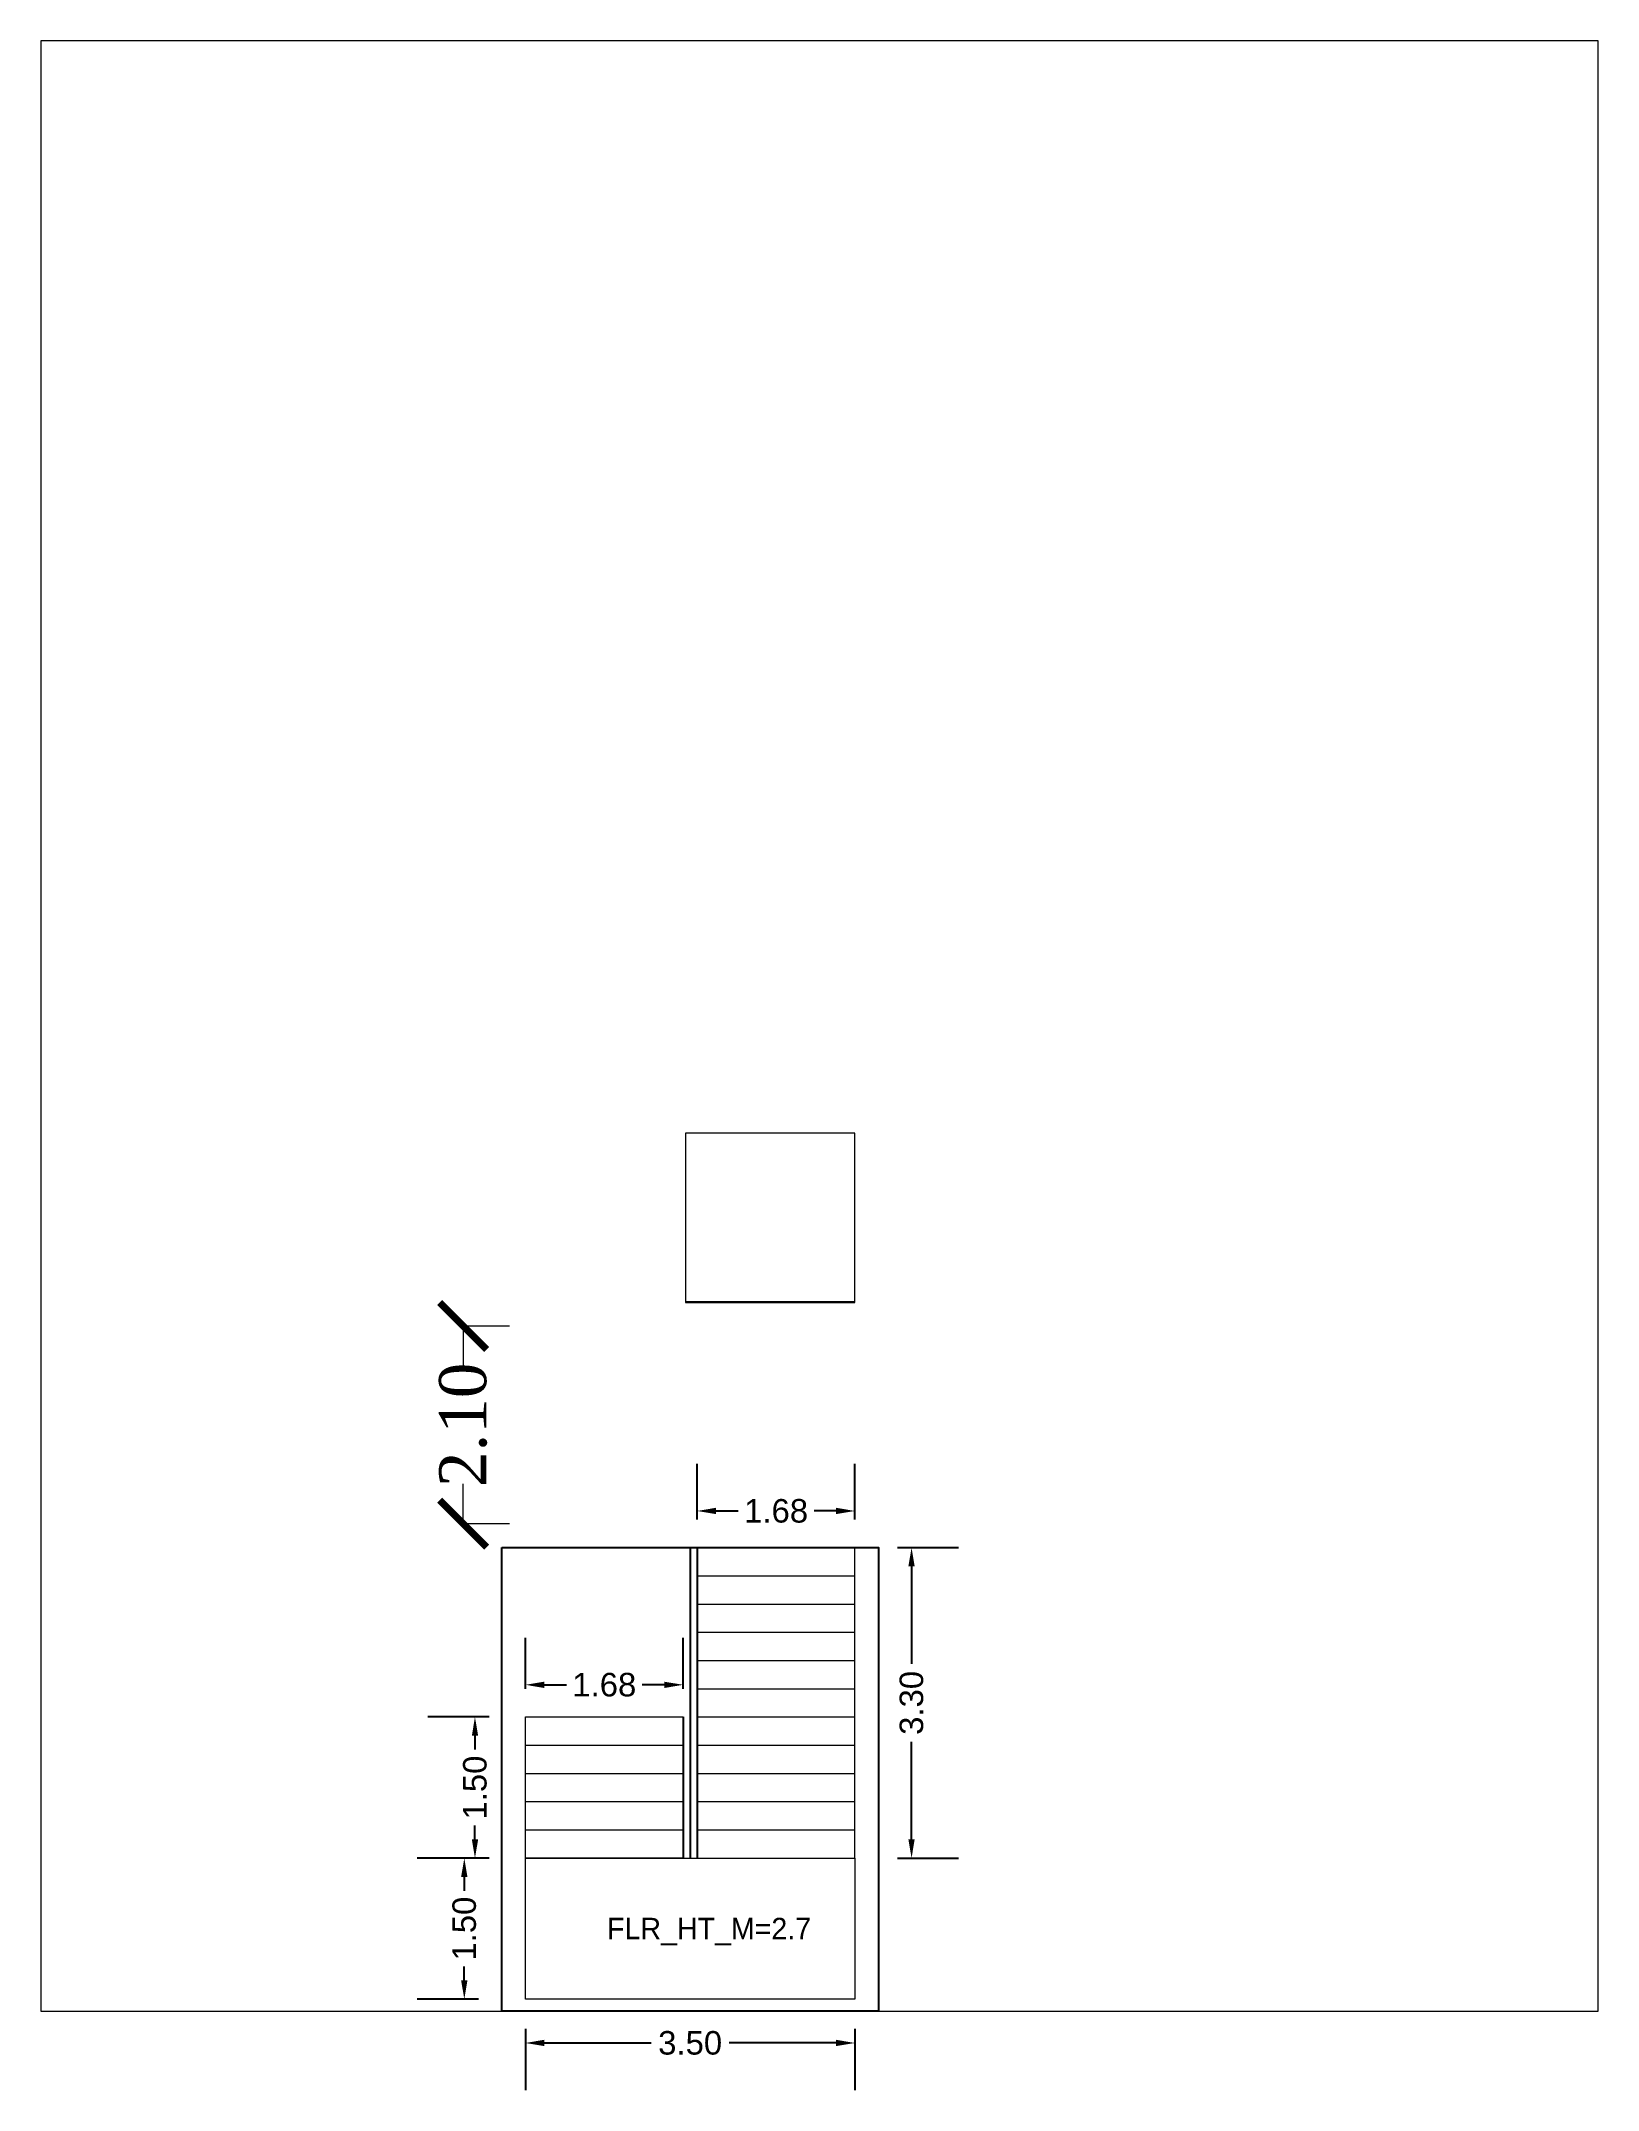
# Model space of a CAD drawing. Header units: metres. Extents: x 1218 to 1385, y 326 to 504.
# Drawn here: x 1346.18 to 1362.72, y 445.71 to 467.49 of the extents above; entities that cross this region are included whole.
import ezdxf

# ---------------------------------------------------------------- set-up
doc = ezdxf.new("R2010")
doc.units = ezdxf.units.M
doc.header["$MEASUREMENT"] = 0
doc.linetypes.add('CONTINULUS', pattern=[0])
doc.linetypes.add('DASHED', pattern=[0])
for name, color, linetype, lineweight in [('BLK_1_FLR_3_BLT_UP_AREA', 41, 'DASHED', 9), ('BLK_1_FLR_3_BLT_UP_AREA_DEDUCT', 41, 'DASHED', 9), ('BLK_1_FLR_3_EXIT_WIDTH_DOOR', 7, 'Continuous', 0), ('BLK_1_FLR_3_LIFT_1', 1, 'DASHED', 9), ('BLK_1_FLR_3_STAIR_1_FLIGHT_1', 7, 'Continuous', 0), ('BLK_1_FLR_3_STAIR_1_FLIGHT_2', 7, 'Continuous', 0), ('BLK_1_FLR_3_STAIR_1_LANDING_1', 7, 'Continuous', 0)]:
    doc.layers.add(name, color=color, linetype=linetype, lineweight=lineweight)
doc.layers.add('BLK_1_FLR_3_STAIR_1', color=7, linetype='Continuous', true_color=0xffffff, plot=False)
doc.layers.add('Text', color=7, linetype='Continuous')
doc.styles.add('PreDCRFont', font='arial.ttf', dxfattribs={"height": 0.25})
doc.styles.add('TNR', font='times.ttf', dxfattribs={"height": 0.5})
doc.dimstyles.new('ARCHANA', dxfattribs={"dimscale": 0, "dimtxt": 0.5, "dimasz": 0.5, "dimexe": 0, "dimexo": 0, "dimgap": 0, "dimtad": 0, "dimzin": 0, "dimdsep": 46, "dimtxsty": 'TNR', "dimblk": 'ARCHTICK', "dimcen": 0.09, "dimclrd": 36, "dimclre": 36, "dimclrt": 7, "dimadec": 0, "dimazin": 0, "dimtfac": 1, "dimtofl": 0, "dimtmove": 0, "dimatfit": 3, "dimldrblk": 'ARCHTICK', "dimfxl": 1, "dimfrac": 2, "dimtolj": 1, "dimtzin": 0, "dimlwd": -1, "dimlwe": -1, "dimarcsym": 0})
doc.dimstyles.new('Copy of Standard2', dxfattribs={"dimtxt": 0.25, "dimasz": 0.2, "dimexe": 0.5, "dimexo": 0.3, "dimgap": 0.09, "dimtad": 0, "dimtoh": 1, "dimzin": 0, "dimdsep": 46, "dimtxsty": 'PreDCRFont', "dimcen": 0.025, "dimdle": 0.1, "dimadec": 0, "dimazin": 0, "dimtfac": 1, "dimtofl": 0, "dimtmove": 2, "dimatfit": 3, "dimfxl": 0.18, "dimtolj": 1, "dimtzin": 0, "dimarcsym": 0})

msp = doc.modelspace()

# ---------------------------------------------------------------- texts
at = {"layer": 'BLK_1_FLR_3_STAIR_1', "insert": (1354.3568, 447.5441), "char_height": 0.226944, "width": 2.420734, "attachment_point": 3}
msp.add_mtext('FLR_HT_M=2.7', dxfattribs=at)

# ---------------------------------------------------------------- blocks, each defined once
blk = doc.blocks.new('*D151')
at = {"layer": 'BLK_1_FLR_3_STAIR_1_FLIGHT_2', "color": 0, "linetype": 'Continuous', "lineweight": -2, "transparency": 16777216}
for p, q in [((1351.322, 449.978), (1351.322, 450.52)), ((1352.997, 449.978), (1352.997, 450.52)), ((1351.522, 450.02), (1351.757, 450.02)), ((1352.797, 450.02), (1352.563, 450.02))]:
    blk.add_line(p, q, dxfattribs=at)
at = {"layer": 'BLK_1_FLR_3_STAIR_1_FLIGHT_2', "color": 0, "linetype": 'Continuous', "transparency": 16777216}
for points in [[(1351.522, 450.053), (1351.522, 449.986), (1351.322, 450.02)], [(1352.797, 450.053), (1352.797, 449.986), (1352.997, 450.02)]]:
    blk.add_solid(points, dxfattribs=at)
at = {"layer": 'Defpoints', "color": 0, "linetype": 'Continuous', "transparency": 16777216}
for p in [(1352.997, 450.02), (1351.322, 449.678), (1352.997, 449.678)]:
    blk.add_point(p, dxfattribs=at)
at = {"layer": 'BLK_1_FLR_3_STAIR_1_FLIGHT_2', "color": 0, "linetype": 'Continuous', "transparency": 16777216, "insert": (1352.16, 450.02), "char_height": 0.25, "attachment_point": 5, "style": 'PreDCRFont'}
blk.add_mtext('\\A1;1.68', dxfattribs=at)
blk = doc.blocks.new('*D152')
at = {"layer": 'BLK_1_FLR_3_STAIR_1_FLIGHT_1', "color": 0, "linetype": 'Continuous', "lineweight": -2, "transparency": 16777216}
for p, q in [((1355.274, 451.478), (1355.924, 451.478)), ((1355.424, 451.278), (1355.424, 450.243)), ((1355.424, 448.378), (1355.424, 449.414)), ((1355.274, 448.178), (1355.924, 448.178))]:
    blk.add_line(p, q, dxfattribs=at)
at = {"layer": 'BLK_1_FLR_3_STAIR_1_FLIGHT_1', "color": 0, "linetype": 'Continuous', "transparency": 16777216}
for points in [[(1355.39, 451.278), (1355.457, 451.278), (1355.424, 451.478)], [(1355.39, 448.378), (1355.457, 448.378), (1355.424, 448.178)]]:
    blk.add_solid(points, dxfattribs=at)
at = {"layer": 'Defpoints', "color": 0, "linetype": 'Continuous', "transparency": 16777216}
for p in [(1354.822, 451.478), (1355.424, 451.478), (1354.822, 448.178)]:
    blk.add_point(p, dxfattribs=at)
at = {"layer": 'BLK_1_FLR_3_STAIR_1_FLIGHT_1', "color": 0, "linetype": 'Continuous', "transparency": 16777216, "insert": (1355.424, 449.828), "char_height": 0.25, "attachment_point": 5, "rotation": 90, "style": 'PreDCRFont'}
blk.add_mtext('\\A1;3.30', dxfattribs=at)
blk = doc.blocks.new('*D153')
at = {"layer": 'BLK_1_FLR_3_STAIR_1_FLIGHT_1', "color": 0, "linetype": 'Continuous', "lineweight": -2, "transparency": 16777216}
for p, q in [((1353.147, 451.778), (1353.147, 452.367)), ((1354.822, 451.778), (1354.822, 452.367)), ((1353.347, 451.867), (1353.582, 451.867)), ((1354.622, 451.867), (1354.388, 451.867))]:
    blk.add_line(p, q, dxfattribs=at)
at = {"layer": 'BLK_1_FLR_3_STAIR_1_FLIGHT_1', "color": 0, "linetype": 'Continuous', "transparency": 16777216}
for points in [[(1353.347, 451.901), (1353.347, 451.834), (1353.147, 451.867)], [(1354.622, 451.901), (1354.622, 451.834), (1354.822, 451.867)]]:
    blk.add_solid(points, dxfattribs=at)
at = {"layer": 'Defpoints', "color": 0, "linetype": 'Continuous', "transparency": 16777216}
for p in [(1354.822, 451.867), (1353.147, 451.478), (1354.822, 451.478)]:
    blk.add_point(p, dxfattribs=at)
at = {"layer": 'BLK_1_FLR_3_STAIR_1_FLIGHT_1', "color": 0, "linetype": 'Continuous', "transparency": 16777216, "insert": (1353.985, 451.867), "char_height": 0.25, "attachment_point": 5, "style": 'PreDCRFont'}
blk.add_mtext('\\A1;1.68', dxfattribs=at)
blk = doc.blocks.new('*D154')
at = {"layer": 'BLK_1_FLR_3_STAIR_1_LANDING_1', "color": 0, "lineweight": -2, "transparency": 16777216}
for p, q in [((1350.823, 448.178), (1350.173, 448.178)), ((1350.673, 447.978), (1350.673, 447.831)), ((1350.673, 446.879), (1350.673, 447.026)), ((1350.823, 446.679), (1350.173, 446.679))]:
    blk.add_line(p, q, dxfattribs=at)
at = {"layer": 'BLK_1_FLR_3_STAIR_1_LANDING_1', "color": 0, "transparency": 16777216}
for points in [[(1350.639, 447.978), (1350.706, 447.978), (1350.673, 448.178)], [(1350.639, 446.879), (1350.706, 446.879), (1350.673, 446.679)]]:
    blk.add_solid(points, dxfattribs=at)
at = {"layer": 'Defpoints', "color": 0, "transparency": 16777216}
for p in [(1351.322, 448.178), (1350.673, 446.679), (1351.322, 446.679)]:
    blk.add_point(p, dxfattribs=at)
at = {"layer": 'BLK_1_FLR_3_STAIR_1_LANDING_1', "color": 0, "transparency": 16777216, "insert": (1350.673, 447.429), "char_height": 0.25, "attachment_point": 5, "rotation": 90, "style": 'PreDCRFont'}
blk.add_mtext('\\A1;1.50', dxfattribs=at)
blk = doc.blocks.new('*D155')
at = {"layer": 'BLK_1_FLR_3_STAIR_1_LANDING_1', "color": 0, "lineweight": -2, "transparency": 16777216}
for p, q in [((1351.322, 446.364), (1351.322, 445.714)), ((1354.822, 446.364), (1354.822, 445.714)), ((1351.522, 446.214), (1352.658, 446.214)), ((1354.622, 446.214), (1353.487, 446.214))]:
    blk.add_line(p, q, dxfattribs=at)
at = {"layer": 'BLK_1_FLR_3_STAIR_1_LANDING_1', "color": 0, "transparency": 16777216}
for points in [[(1351.522, 446.248), (1351.522, 446.181), (1351.322, 446.214)], [(1354.622, 446.248), (1354.622, 446.181), (1354.822, 446.214)]]:
    blk.add_solid(points, dxfattribs=at)
at = {"layer": 'Defpoints', "color": 0, "transparency": 16777216}
for p in [(1351.322, 446.679), (1354.822, 446.679), (1354.822, 446.214)]:
    blk.add_point(p, dxfattribs=at)
at = {"layer": 'BLK_1_FLR_3_STAIR_1_LANDING_1', "color": 0, "transparency": 16777216, "insert": (1353.072, 446.214), "char_height": 0.25, "attachment_point": 5, "style": 'PreDCRFont'}
blk.add_mtext('\\A1;3.50', dxfattribs=at)
blk = doc.blocks.new('*D156')
at = {"layer": 'BLK_1_FLR_3_STAIR_1_FLIGHT_2', "color": 0, "linetype": 'Continuous', "lineweight": -2, "transparency": 16777216}
for p, q in [((1350.936, 449.678), (1350.286, 449.678)), ((1350.786, 449.478), (1350.786, 449.331)), ((1350.786, 448.378), (1350.786, 448.526)), ((1350.936, 448.178), (1350.286, 448.178))]:
    blk.add_line(p, q, dxfattribs=at)
at = {"layer": 'BLK_1_FLR_3_STAIR_1_FLIGHT_2', "color": 0, "linetype": 'Continuous', "transparency": 16777216}
for points in [[(1350.753, 449.478), (1350.82, 449.478), (1350.786, 449.678)], [(1350.753, 448.378), (1350.82, 448.378), (1350.786, 448.178)]]:
    blk.add_solid(points, dxfattribs=at)
at = {"layer": 'Defpoints', "color": 0, "linetype": 'Continuous', "transparency": 16777216}
for p in [(1351.322, 449.678), (1350.786, 448.178), (1351.322, 448.178)]:
    blk.add_point(p, dxfattribs=at)
at = {"layer": 'BLK_1_FLR_3_STAIR_1_FLIGHT_2', "color": 0, "linetype": 'Continuous', "transparency": 16777216, "insert": (1350.786, 448.928), "char_height": 0.25, "attachment_point": 5, "rotation": 90, "style": 'PreDCRFont'}
blk.add_mtext('\\A1;1.50', dxfattribs=at)
blk = doc.blocks.new('_ArchTick')
at = {"color": 0, "linetype": 'ByBlock', "const_width": 0.15}
blk.add_lwpolyline([(-0.5, -0.5), (0.5, 0.5)], dxfattribs=at)
blk = doc.blocks.new('*D183')
at = {"layer": 'BLK_1_FLR_3_EXIT_WIDTH_DOOR', "color": 36, "ltscale": 0.5, "transparency": 16777216}
for p, q in [((1351.154, 453.832), (1350.661, 453.832)), ((1350.661, 453.832), (1350.661, 453.407)), ((1350.661, 451.732), (1350.661, 452.157)), ((1351.154, 451.732), (1350.661, 451.732))]:
    blk.add_line(p, q, dxfattribs=at)
at = {"layer": 'Defpoints', "color": 0, "ltscale": 0.5, "transparency": 16777216}
for p in [(1350.661, 453.832), (1351.154, 453.832), (1351.154, 451.732)]:
    blk.add_point(p, dxfattribs=at)
at = {"layer": 'BLK_1_FLR_3_EXIT_WIDTH_DOOR', "color": 36, "ltscale": 0.5, "transparency": 16777216, "xscale": 0.5, "yscale": 0.5, "zscale": 0.5}
for p, rotation in [((1350.661, 453.832), 90), ((1350.661, 451.732), 270)]:
    blk.add_blockref('_ArchTick', p, dxfattribs=dict(at, rotation=rotation))
at = {"layer": 'BLK_1_FLR_3_EXIT_WIDTH_DOOR', "color": 7, "ltscale": 0.5, "transparency": 16777216, "insert": (1350.661, 452.782), "char_height": 0.5, "attachment_point": 5, "rotation": 90, "style": 'TNR'}
blk.add_mtext('\\A1;2.10', dxfattribs=at)

# ---------------------------------------------------------------- dimensions: what is measured, and where the dimension line sits
at = {"layer": 'BLK_1_FLR_3_EXIT_WIDTH_DOOR', "color": 1, "ltscale": 0.5}
dim = msp.add_linear_dim(base=(1350.6607, 453.8324), p1=(1351.1535, 451.7324), p2=(1351.1535, 453.8324), angle=90, dimstyle='ARCHANA', override={"dimscale": 1, "dimfxl": 6, "dimarcsym": 1}, dxfattribs=at)
dim.commit()
dim.dimension.update_dxf_attribs({"geometry": '*D183', "text_midpoint": (1350.6607, 452.7824)})
at = {"layer": 'BLK_1_FLR_3_STAIR_1_FLIGHT_1', "color": 2, "linetype": 'Continuous'}
dim = msp.add_linear_dim(base=(1354.822497222, 451.8673653313), p1=(1353.147497222, 451.4783945245), p2=(1354.822497222, 451.4783945245), dimstyle='Copy of Standard2', override={"dimpost": '\\X', "dimfxl": 0.15, "dimfxlon": 1}, dxfattribs=at)
dim.commit()
dim.dimension.update_dxf_attribs({"geometry": '*D153', "text_midpoint": (1353.984997222, 451.8673653313)})
at = {"layer": 'BLK_1_FLR_3_STAIR_1_FLIGHT_1', "color": 1, "linetype": 'Continuous'}
dim = msp.add_linear_dim(base=(1355.4238, 451.4784), p1=(1354.8225, 448.1784), p2=(1354.8225, 451.4784), angle=270, dimstyle='Copy of Standard2', override={"dimpost": '\\X', "dimfxl": 0.15, "dimfxlon": 1}, dxfattribs=at)
dim.commit()
dim.dimension.update_dxf_attribs({"geometry": '*D152', "text_midpoint": (1355.4238, 449.8284)})
at = {"layer": 'BLK_1_FLR_3_STAIR_1_FLIGHT_2', "color": 2, "linetype": 'Continuous'}
dim = msp.add_linear_dim(base=(1352.997497222, 450.0196437597), p1=(1351.322497222, 449.6783945245), p2=(1352.997497222, 449.6783945245), dimstyle='Copy of Standard2', override={"dimpost": '\\X', "dimfxl": 0.15, "dimfxlon": 1}, dxfattribs=at)
dim.commit()
dim.dimension.update_dxf_attribs({"geometry": '*D151', "text_midpoint": (1352.159997222, 450.0196437597)})
at = {"layer": 'BLK_1_FLR_3_STAIR_1_FLIGHT_2', "color": 1, "linetype": 'Continuous'}
dim = msp.add_linear_dim(base=(1350.7864, 448.1784), p1=(1351.3225, 449.6784), p2=(1351.3225, 448.1784), angle=90, dimstyle='Copy of Standard2', override={"dimpost": '\\X', "dimfxl": 0.15, "dimfxlon": 1}, dxfattribs=at)
dim.commit()
dim.dimension.update_dxf_attribs({"geometry": '*D156', "text_midpoint": (1350.7864, 448.9284)})
at = {"layer": 'BLK_1_FLR_3_STAIR_1_LANDING_1', "color": 2}
dim = msp.add_linear_dim(base=(1350.6728, 446.6789), p1=(1351.3225, 448.1784), p2=(1351.3225, 446.6789), angle=270, dimstyle='Copy of Standard2', override={"dimpost": '\\X', "dimfxl": 0.15, "dimfxlon": 1}, dxfattribs=at)
dim.commit()
dim.dimension.update_dxf_attribs({"geometry": '*D154', "text_midpoint": (1350.6728, 447.4286)})
at = {"layer": 'BLK_1_FLR_3_STAIR_1_LANDING_1', "color": 1}
dim = msp.add_linear_dim(base=(1354.8225, 446.2143), p1=(1351.3225, 446.6789), p2=(1354.8225, 446.6789), dimstyle='Copy of Standard2', override={"dimpost": '\\X', "dimfxl": 0.15, "dimfxlon": 1}, dxfattribs=at)
dim.commit()
dim.dimension.update_dxf_attribs({"geometry": '*D155', "text_midpoint": (1353.0725, 446.2143)})

# ---------------------------------------------------------------- linework, layer by layer
at = {"layer": 'BLK_1_FLR_3_BLT_UP_AREA', "color": 41, "linetype": 'CONTINULUS', "ltscale": 0.05}
msp.add_lwpolyline([(1362.7159, 467.4869), (1346.1761, 467.4869), (1346.1761, 446.5539), (1362.7159, 446.5539)], close=True, dxfattribs=at)
at = {"layer": 'BLK_1_FLR_3_BLT_UP_AREA_DEDUCT', "color": 41, "linetype": 'Continuous'}
msp.add_lwpolyline([(1354.8225, 455.8824), (1353.0225, 455.8824), (1353.0225, 454.0824), (1354.8225, 454.0824)], close=True, dxfattribs=at)
at = {"layer": 'BLK_1_FLR_3_LIFT_1', "color": 1, "linetype": 'CONTINULUS', "ltscale": 0.05}
msp.add_lwpolyline([(1354.8225, 455.8824), (1353.0225, 455.8824), (1353.0225, 454.0928), (1354.8225, 454.0928)], close=True, dxfattribs=at)
at = {"layer": 'BLK_1_FLR_3_STAIR_1'}
msp.add_lwpolyline([(1351.0725, 451.4784), (1355.0725, 451.4784), (1355.0725, 446.5539), (1351.0725, 446.5539)], close=True, dxfattribs=at)
at = {"layer": 'BLK_1_FLR_3_STAIR_1_FLIGHT_1', "color": 3}
for p, q in [((1353.1475, 451.4784), (1354.8225, 451.4784)), ((1353.1475, 451.1784), (1354.8225, 451.1784)), ((1353.1475, 450.8784), (1354.8225, 450.8784)), ((1353.1475, 450.5784), (1354.8225, 450.5784)), ((1353.1475, 450.2784), (1354.8225, 450.2784)), ((1353.1475, 449.9784), (1354.8225, 449.9784)), ((1353.1475, 449.6784), (1354.8225, 449.6784)), ((1353.1475, 449.3784), (1354.8225, 449.3784)), ((1353.1475, 449.0784), (1354.8225, 449.0784)), ((1353.1475, 448.7784), (1354.8225, 448.7784)), ((1353.1475, 448.4784), (1354.8225, 448.4784)), ((1353.1475, 448.1784), (1354.8225, 448.1784))]:
    msp.add_line(p, q, dxfattribs=at)
at = {"layer": 'BLK_1_FLR_3_STAIR_1_FLIGHT_1'}
msp.add_lwpolyline([(1354.8225, 451.4784), (1353.1475, 451.4784), (1353.1475, 448.1784), (1354.8225, 448.1784)], close=True, dxfattribs=at)
at = {"layer": 'BLK_1_FLR_3_STAIR_1_FLIGHT_2', "color": 3}
for p, q in [((1351.3225, 449.6784), (1352.9975, 449.6784)), ((1351.3225, 449.3784), (1352.9975, 449.3784)), ((1351.3225, 449.0784), (1352.9975, 449.0784)), ((1351.3225, 448.7784), (1352.9975, 448.7784)), ((1351.3225, 448.4784), (1352.9975, 448.4784)), ((1351.3225, 448.1784), (1352.9975, 448.1784))]:
    msp.add_line(p, q, dxfattribs=at)
at = {"layer": 'BLK_1_FLR_3_STAIR_1_FLIGHT_2'}
msp.add_lwpolyline([(1351.3225, 449.6784), (1352.9975, 449.6784), (1352.9975, 448.1784), (1351.3225, 448.1784)], close=True, dxfattribs=at)
at = {"layer": 'BLK_1_FLR_3_STAIR_1_LANDING_1'}
msp.add_lwpolyline([(1351.3225, 448.1784), (1354.8225, 448.1784), (1354.8225, 446.6789), (1351.3225, 446.6789)], close=True, dxfattribs=at)
at = {"layer": 'Text', "linetype": 'Continuous'}
for p, q in [((1353.0725, 451.4784), (1353.0725, 448.1784)), ((1353.1475, 451.4784), (1353.1475, 448.1784)), ((1352.9975, 449.6784), (1352.9975, 448.1784))]:
    msp.add_line(p, q, dxfattribs=at)

msp.set_redraw_order([(e.dxf.handle, doc.entitydb.next_handle()) for e in msp.query("TEXT MTEXT ATTDEF DIMENSION ARC_DIMENSION")])  # texts and dimensions are drawn at this point

doc.saveas('drawing.dxf')
